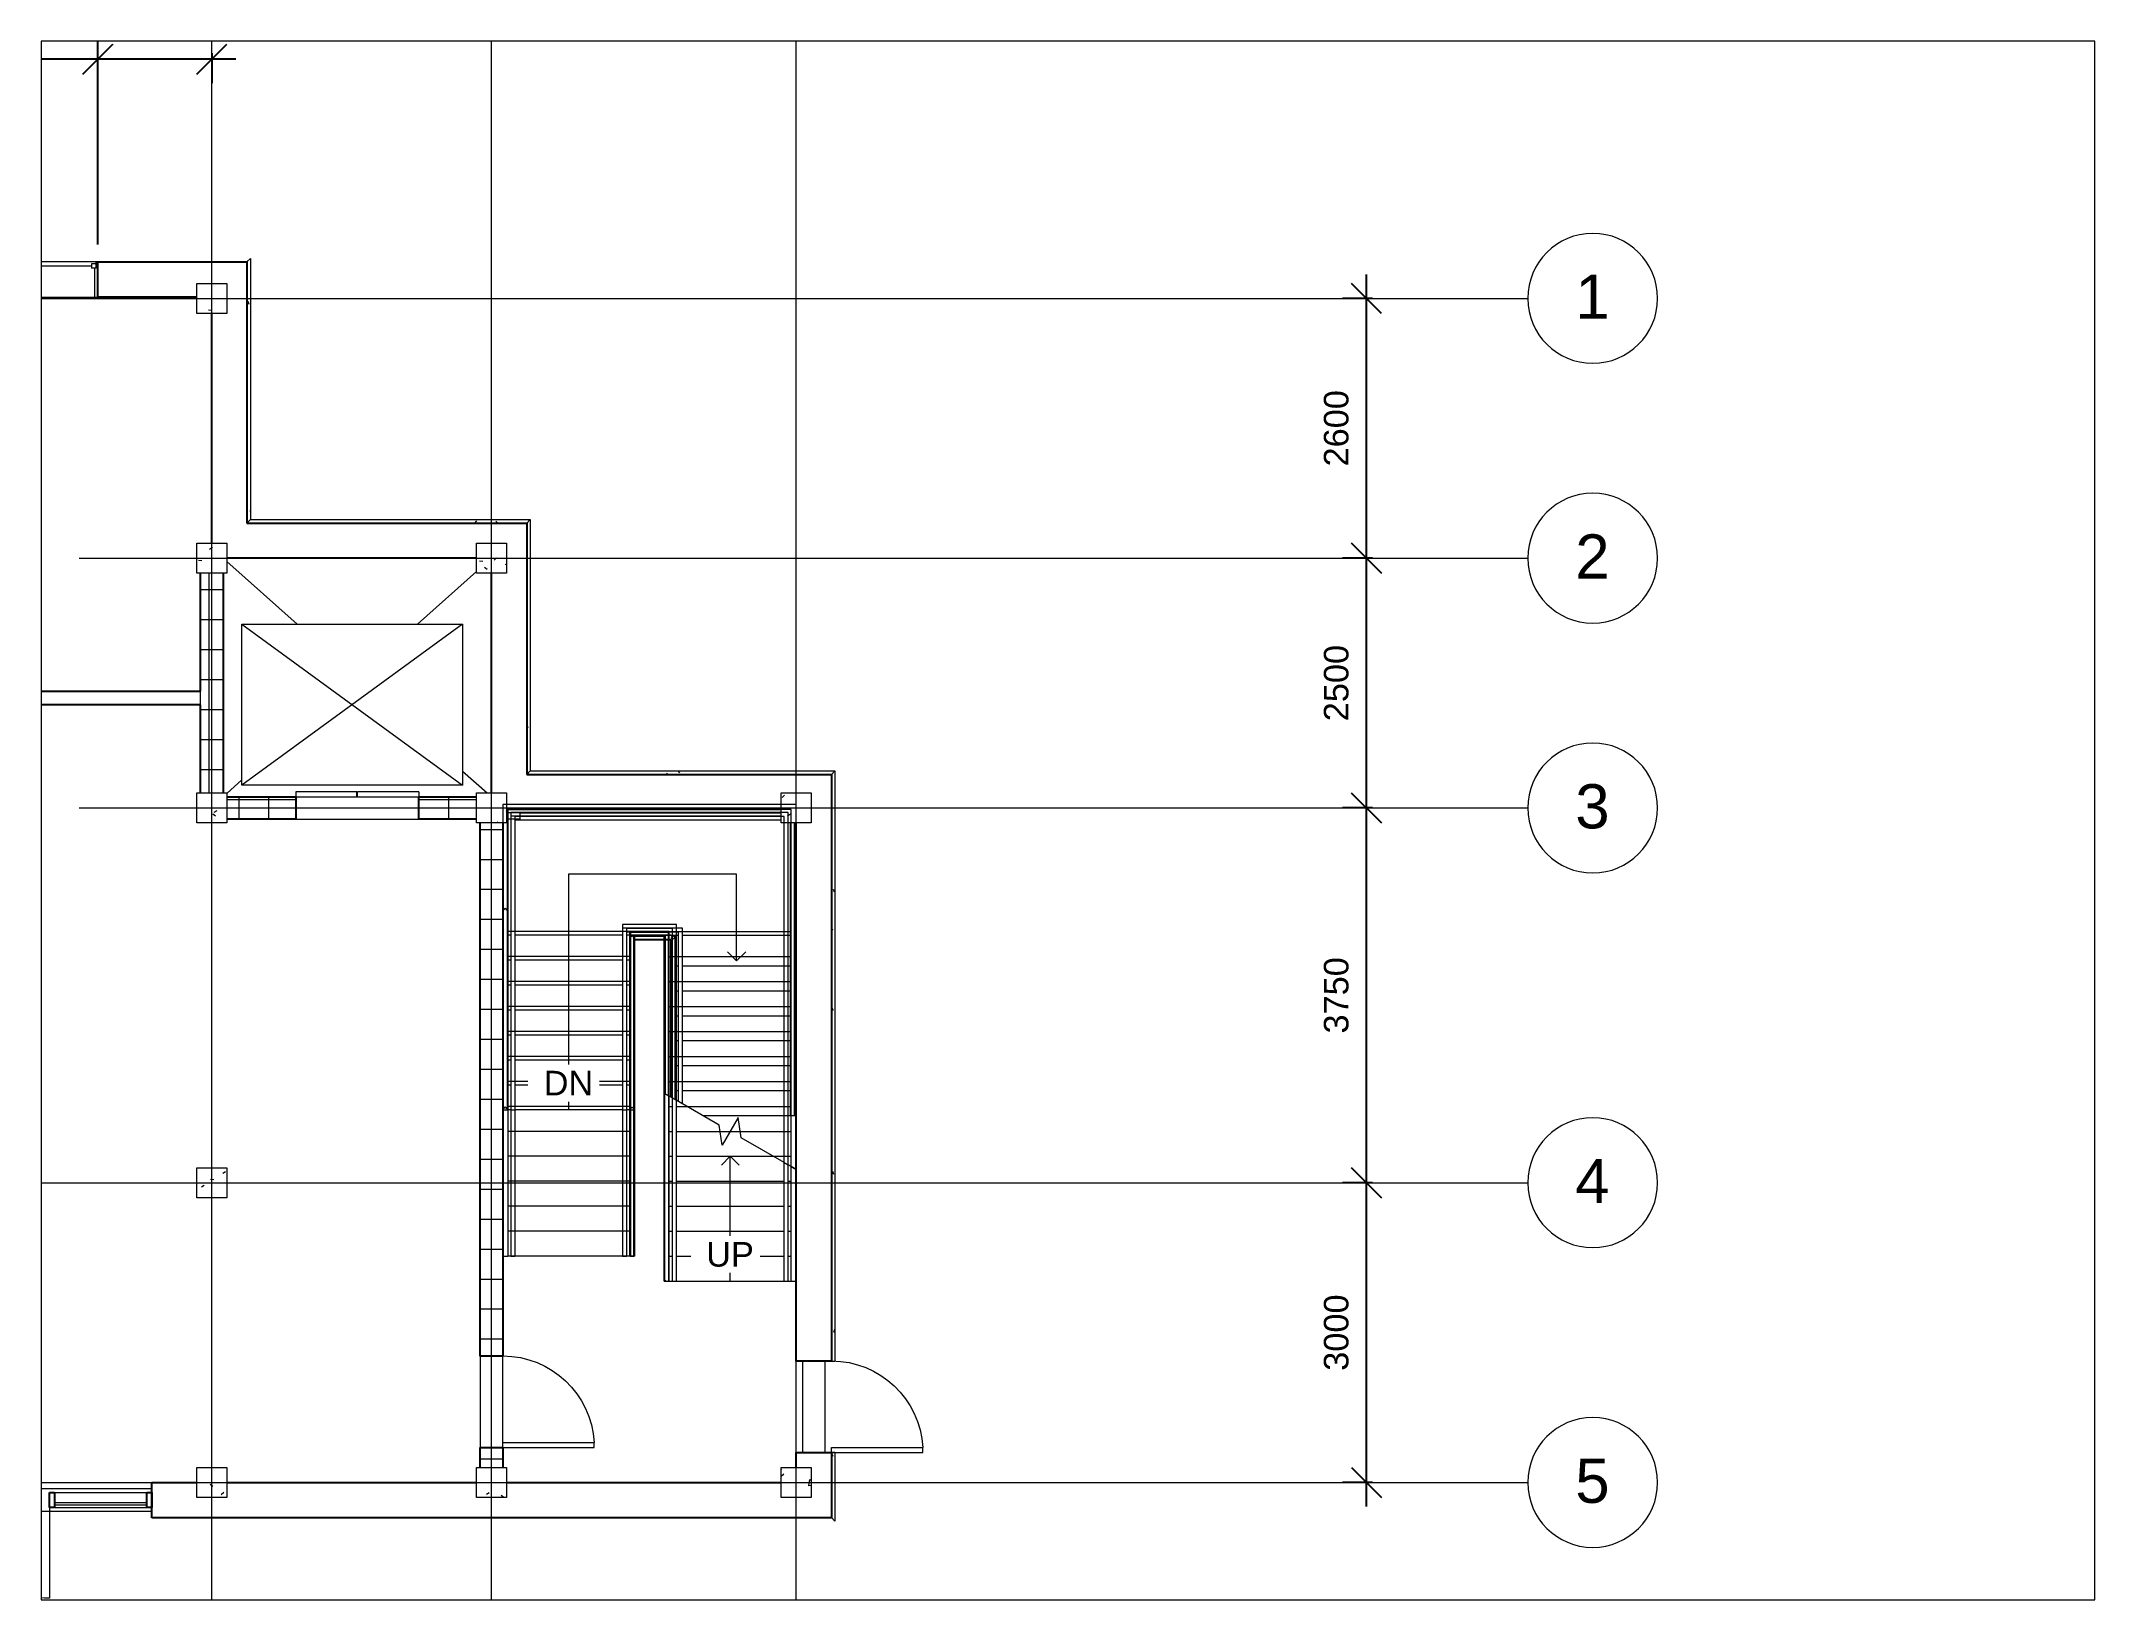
# Paper-space layout 'Layout1' of a CAD drawing. Header units: millimetres. Extents: x 26 to 231, y 20 to 176.
# The model-space entities are those that its viewports show. They can reach past a viewport. Long polylines and large blocks are cut down to what shows.
import ezdxf

# ---------------------------------------------------------------- set-up
doc = ezdxf.new("R2010")
doc.units = ezdxf.units.MM
doc.linetypes.add('Grid Line', pattern=[22.225, 12.7, -3.175, 3.175, -3.175])
doc.linetypes.add('Overhead', pattern=[3.96875, 2.38125, -1.5875])
for name, color, linetype, lineweight in [('A-ANNO-DIMS', 10, 'Continuous', 9), ('A-DOOR', 31, 'Continuous', 9), ('A-FLOR-HRAL', 11, 'Continuous', 9), ('A-FLOR-HRAL-MBND', 50, 'Overhead', 9), ('A-GLAZ', 151, 'Continuous', 9), ('A-GLAZ-CURT', 52, 'Continuous', 9), ('A-GLAZ-CWMG', 51, 'Continuous', 9), ('A-WALL', 113, 'Continuous', 9), ('A-WALL-PATT', 111, 'Continuous', 9), ('I-WALL', 2, 'Continuous', 9), ('Q-SPCQ', 91, 'Continuous', 9), ('S-COLS', 52, 'Continuous', 9), ('S-GRID', 1, 'Continuous', 9), ('S-GRID-IDEN', 1, 'Continuous', 9), ('S-STRS', 31, 'Continuous', 9), ('S-STRS-ANNO', 31, 'Continuous', 9), ('S-STRS-MBND', 31, 'Overhead', 9), ('S-STRS-TEXT', 31, 'Continuous', 9)]:
    doc.layers.add(name, color=color, linetype=linetype, lineweight=lineweight)
doc.styles.add('Arial', font='arial.ttf', dxfattribs={"height": 245.883234})
doc.styles.add('Arial_1', font='arial.ttf', dxfattribs={"height": 442.58982})
doc.dimstyles.new('Diagonal_-_2_5mm_Arial', dxfattribs={"dimscale": 304.8, "dimtxt": 250, "dimasz": 0.984252, "dimexe": 0.787402, "dimexo": 0.492126, "dimgap": 0.574147, "dimtad": 1, "dimdec": 0, "dimzin": 0, "dimdsep": 46, "dimtxsty": 'Arial', "dimblk1": 'OBLIQUE', "dimblk2": 'OBLIQUE', "dimsah": 1, "dimcen": 0.09, "dimdle": 0.787402, "dimazin": 0, "dimtfac": 1, "dimtdec": 4, "dimtix": 1, "dimtmove": 0, "dimatfit": 3, "dimfxl": 1, "dimtvp": 1, "dimtfill": 1, "dimtolj": 1, "dimtzin": 0, "dimarcsym": 2})
pattern_1 = [(0, (-527.51, 0), (502.165, 203.2), [20.714, -355.91, 20.714, -355.91, -2008.66]), (0, (-527.51, 0), (502.165, 203.2), [-753.248, 20.714, -732.534, 20.714, -355.91, -878.789]), (0, (-527.51, 0), (502.165, 203.2), [-1883.12, 20.714, -230.368, 20.714, -606.992]), (109.631, (-339.2, 101.6), (-359.802, 602.307), [30.828, -529.68, -3549.89]), (109.631, (-339.2, 101.6), (-359.802, 602.307), [-560.51, 30.828, -529.68, -2989.382]), (109.631, (-339.2, 101.6), (-359.802, 602.307), [-1121.018, 30.828, -1090.19, -1868.364]), (109.631, (-339.2, 101.6), (-359.802, 602.307), [-2242.037, 30.828, -529.68, -1307.855]), (109.631, (-339.2, 101.6), (-359.802, 602.307), [-2802.546, 30.828, -342.845, -934.182]), (109.631, (-339.2, 101.6), (-359.802, 602.307), [-3176.22, 30.828, -903.354]), (250.369, (-276.43, 508), (-142.3562, -805.5062), [30.828, -529.68, -3549.89]), (250.369, (-276.43, 508), (-142.3562, -805.5062), [-560.51, 30.828, -529.68, -2989.382]), (250.369, (-276.43, 508), (-142.3562, -805.5062), [-1121.018, 30.828, -1090.19, -1868.364]), (250.369, (-276.43, 508), (-142.3562, -805.5062), [-2242.037, 30.828, -529.68, -1307.855]), (250.369, (-276.43, 508), (-142.3562, -805.5062), [-2802.546, 30.828, -342.845, -934.182]), (250.369, (-276.43, 508), (-142.3562, -805.5062), [-3176.22, 30.828, -903.354])]
pattern_2 = [(0, (0, 0), (0, 300), []), (90, (0, 0), (-300, 2e-14), [])]

# ---------------------------------------------------------------- blocks, each defined once
blk = doc.blocks.new('M_Concrete-Square-Column - 300 x 300mm-137764-1st Floor Dimensioned Plan')
at = {"layer": 'S-COLS'}
h = blk.add_hatch(dxfattribs=at)
h.set_pattern_fill('FP_1', color=256, style=0, pattern_type=2)
h.set_pattern_definition([(230, (352.4, 7114.2), (-728.737, 63.756), [76.2, -838.2]), (175, (352.4, 7114.2), (140.97, -764.23), [60.96, -670.56]), (280.451, (291.7, 7119.54), (-587.77, -700.47), [64.76, -712.36]), (226.184, (352.4, 6911), (-1084.32, 168.17), [114.3, -1257.3]), (276.636, (262.1, 6925), (-949.61, -989.71), [97.14, -1068.54]), (171.184, (352.4, 6911), (-949.62, -989.7), [91.44, -1005.84]), (201, (250.8, 6961.8), (-606.46, 409.06), [76.2, -838.2]), (146, (250.8, 6961.8), (-247.21, -736.75), [60.96, -670.56]), (251.451, (200.3, 6995.9), (-853.67, -327.685), [64.76, -712.36]), (217.5, (352.43, 7114.23), (-12.355, -338.22), [33.528, -628.904, 33.528, -647.192, -673.1]), (217.5, (352.43, 7114.23), (-12.355, -338.22), [-1343.152, 33.528, -639.572]), (187.5, (352.43, 7114.23), (-267.279, -400.722), [33.528, -354.584, 33.528, -613.664, -256.54]), (187.5, (352.43, 7114.23), (-267.279, -400.722), [-1035.304, 33.528, -223.012]), (147.5, (579, 7114.23), (-542.363, 22.915), [33.528, -220.472, 33.528, -758.952, -1051.56]), (147.5, (579, 7114.23), (-542.363, 22.915), [-1046.48, 33.53, -1018.03]), (137.5, (680.6, 7114.23), (-592.517, -101.707), [33.528, -296.672, 33.528, -492.76, -746.76]), (137.5, (680.6, 7114.23), (-592.517, -101.707), [-856.49, 33.53, -713.23])])
h.paths.add_polyline_path([(-4, 150), (-150, 150), (-150, -150), (150, -150), (150, 150)], flags=0)
for p, q in [((150, 150), (-150, 150)), ((-150, 150), (-150, -150)), ((150, -150), (150, 150)), ((-150, -150), (150, -150))]:
    blk.add_line(p, q, dxfattribs=at)
blk = doc.blocks.new('M_Concrete-Square-Column - 300 x 300mm-V1-1st Floor Dimensioned Plan')
at = {"layer": 'S-COLS'}
h = blk.add_hatch(dxfattribs=at)
h.set_pattern_fill('FP_2', color=256, style=0, pattern_type=2)
h.set_pattern_definition([(230, (352.4, 364.2), (-728.74, 63.76), [76.2, -838.2]), (175, (352.4, 364.2), (141, -764.2), [60.96, -670.56]), (280.45, (291.7, 369.54), (-587.8, -700.5), [64.76, -712.36]), (226.18, (352.4, 161), (-1084.3, 168.2), [114.3, -1257.3]), (276.64, (262.1, 175), (-949.6, -989.7), [97.14, -1068.54]), (171.18, (352.4, 161), (-949.6, -989.7), [91.44, -1005.84]), (201, (250.8, 211.8), (-606.46, 409.06), [76.2, -838.2]), (146, (250.8, 211.8), (-247.2, -736.75), [60.96, -670.56]), (251.45, (200.3, 245.9), (-853.7, -327.7), [64.76, -712.36]), (217.5, (352.43, 364.23), (-12.35, -338.22), [33.53, -628.904, 33.53, -647.19, -673.1]), (217.5, (352.43, 364.23), (-12.35, -338.22), [-1343.15, 33.53, -639.57]), (187.5, (352.43, 364.23), (-267.28, -400.72), [33.53, -354.58, 33.53, -613.66, -256.54]), (187.5, (352.43, 364.23), (-267.28, -400.72), [-1035.3, 33.53, -223.01]), (147.5, (579, 364.23), (-542.36, 22.915), [33.53, -220.47, 33.53, -758.95, -1051.56]), (147.5, (579, 364.23), (-542.36, 22.915), [-1046.48, 33.53, -1018.03]), (137.5, (680.6, 364.23), (-592.52, -101.7), [33.53, -296.67, 33.53, -492.76, -746.76]), (137.5, (680.6, 364.23), (-592.52, -101.7), [-856.49, 33.53, -713.23])])
h.paths.add_polyline_path([(150, 150), (-150, 150), (-150, -150), (150, -150)], flags=0)
for p, q in [((150, 150), (-150, 150)), ((-150, 150), (-150, -150)), ((150, -150), (150, 150)), ((-150, -150), (150, -150))]:
    blk.add_line(p, q, dxfattribs=at)
blk = doc.blocks.new('M_Concrete-Square-Column - 300 x 300mm-V2-1st Floor Dimensioned Plan')
at = {"layer": 'S-COLS'}
h = blk.add_hatch(dxfattribs=at)
h.set_pattern_fill('FP_3', color=256, style=0, pattern_type=2)
h.set_pattern_definition([(230, (3402.4, 9614.2), (-728.737, 63.756), [76.2, -838.2]), (175, (3402.4, 9614.2), (140.97, -764.23), [60.96, -670.56]), (280.451, (3341.7, 9619.54), (-587.77, -700.467), [64.76, -712.36]), (226.184, (3402.4, 9411), (-1084.32, 168.17), [114.3, -1257.3]), (276.636, (3312.1, 9425), (-949.61, -989.71), [97.14, -1068.54]), (171.184, (3402.4, 9411), (-949.62, -989.7), [91.44, -1005.84]), (201, (3300.8, 9461.8), (-606.458, 409.06), [76.2, -838.2]), (146, (3300.8, 9461.8), (-247.21, -736.753), [60.96, -670.56]), (251.451, (3250.3, 9495.9), (-853.67, -327.685), [64.76, -712.36]), (217.5, (3402.43, 9614.23), (-12.355, -338.22), [33.528, -628.904, 33.528, -647.192, -673.1]), (217.5, (3402.43, 9614.23), (-12.355, -338.22), [-1343.152, 33.528, -639.572]), (187.5, (3402.43, 9614.23), (-267.279, -400.722), [33.528, -354.584, 33.528, -613.664, -256.54]), (187.5, (3402.43, 9614.23), (-267.279, -400.722), [-1035.304, 33.528, -223.012]), (147.5, (3629, 9614.23), (-542.363, 22.915), [33.528, -220.472, 33.528, -758.952, -1051.56]), (147.5, (3629, 9614.23), (-542.363, 22.915), [-1046.48, 33.528, -1018.032]), (137.5, (3730.6, 9614.23), (-592.517, -101.707), [33.528, -296.672, 33.528, -492.76, -746.76]), (137.5, (3730.6, 9614.23), (-592.517, -101.707), [-856.49, 33.53, -713.23])])
h.paths.add_polyline_path([(150, 150), (-150, 150), (-150, -150), (150, -150)], flags=0)
for p, q in [((150, 150), (-150, 150)), ((-150, 150), (-150, -150)), ((150, -150), (150, 150)), ((-150, -150), (150, -150))]:
    blk.add_line(p, q, dxfattribs=at)
blk = doc.blocks.new('M_Concrete-Square-Column - 300 x 300mm-V3-1st Floor Dimensioned Plan')
at = {"layer": 'S-COLS'}
h = blk.add_hatch(dxfattribs=at)
h.set_pattern_fill('FP_4', color=256, style=0, pattern_type=2)
h.set_pattern_definition([(230, (3402.4, 7114.2), (-728.737, 63.756), [76.2, -838.2]), (175, (3402.4, 7114.2), (140.97, -764.23), [60.96, -670.56]), (280.451, (3341.7, 7119.54), (-587.77, -700.467), [64.76, -712.36]), (226.184, (3402.4, 6911), (-1084.32, 168.17), [114.3, -1257.3]), (276.636, (3312.1, 6925), (-949.61, -989.71), [97.14, -1068.54]), (171.184, (3402.4, 6911), (-949.62, -989.7), [91.44, -1005.84]), (201, (3300.8, 6961.8), (-606.46, 409.06), [76.2, -838.2]), (146, (3300.8, 6961.8), (-247.21, -736.75), [60.96, -670.56]), (251.451, (3250.3, 6995.9), (-853.67, -327.685), [64.76, -712.36]), (217.5, (3402.43, 7114.23), (-12.355, -338.22), [33.528, -628.904, 33.528, -647.192, -673.1]), (217.5, (3402.43, 7114.23), (-12.355, -338.22), [-1343.152, 33.528, -639.572]), (187.5, (3402.43, 7114.23), (-267.279, -400.722), [33.528, -354.584, 33.528, -613.664, -256.54]), (187.5, (3402.43, 7114.23), (-267.279, -400.722), [-1035.304, 33.528, -223.012]), (147.5, (3629, 7114.23), (-542.363, 22.915), [33.528, -220.472, 33.528, -758.952, -1051.56]), (147.5, (3629, 7114.23), (-542.363, 22.915), [-1046.48, 33.528, -1018.032]), (137.5, (3730.6, 7114.23), (-592.517, -101.707), [33.528, -296.672, 33.528, -492.76, -746.76]), (137.5, (3730.6, 7114.23), (-592.517, -101.707), [-856.49, 33.53, -713.23])])
h.paths.add_polyline_path([(150, 150), (-150, 150), (-150, -150), (150, -150), (150, -28)], flags=0)
for p, q in [((150, 150), (-150, 150)), ((-150, 150), (-150, -150)), ((150, -150), (150, 150)), ((-150, -150), (150, -150))]:
    blk.add_line(p, q, dxfattribs=at)
blk = doc.blocks.new('M_Concrete-Square-Column - 300 x 300mm-V4-1st Floor Dimensioned Plan')
at = {"layer": 'S-COLS'}
h = blk.add_hatch(dxfattribs=at)
h.set_pattern_fill('FP_5', color=256, style=0, pattern_type=2)
h.set_pattern_definition([(230, (3402.4, 364.2), (-728.74, 63.76), [76.2, -838.2]), (175, (3402.4, 364.2), (140.97, -764.23), [60.96, -670.56]), (280.45, (3341.7, 369.54), (-587.77, -700.47), [64.76, -712.36]), (226.184, (3402.4, 161), (-1084.32, 168.17), [114.3, -1257.3]), (276.636, (3312.1, 175), (-949.6, -989.7), [97.14, -1068.54]), (171.184, (3402.4, 161), (-949.62, -989.7), [91.44, -1005.84]), (201, (3300.8, 211.8), (-606.46, 409.06), [76.2, -838.2]), (146, (3300.8, 211.8), (-247.21, -736.75), [60.96, -670.56]), (251.45, (3250.3, 245.9), (-853.67, -327.69), [64.76, -712.36]), (217.5, (3402.43, 364.23), (-12.355, -338.22), [33.528, -628.904, 33.528, -647.192, -673.1]), (217.5, (3402.43, 364.23), (-12.355, -338.22), [-1343.15, 33.53, -639.57]), (187.5, (3402.43, 364.23), (-267.28, -400.722), [33.528, -354.584, 33.528, -613.664, -256.54]), (187.5, (3402.43, 364.23), (-267.28, -400.722), [-1035.304, 33.53, -223.01]), (147.5, (3629, 364.23), (-542.363, 22.915), [33.528, -220.472, 33.528, -758.952, -1051.56]), (147.5, (3629, 364.23), (-542.363, 22.915), [-1046.48, 33.53, -1018.03]), (137.5, (3730.6, 364.23), (-592.517, -101.707), [33.53, -296.67, 33.53, -492.76, -746.76]), (137.5, (3730.6, 364.23), (-592.517, -101.707), [-856.49, 33.53, -713.23])])
h.paths.add_polyline_path([(150, 150), (-150, 150), (-150, -150), (150, -150)], flags=0)
for p, q in [((150, 150), (-150, 150)), ((-150, 150), (-150, -150)), ((150, -150), (150, 150)), ((-150, -150), (150, -150))]:
    blk.add_line(p, q, dxfattribs=at)
blk = doc.blocks.new('M_Concrete-Square-Column - 300 x 300mm-V5-1st Floor Dimensioned Plan')
at = {"layer": 'S-COLS'}
h = blk.add_hatch(dxfattribs=at)
h.set_pattern_fill('FP_6', color=256, style=0, pattern_type=2)
h.set_pattern_definition([(230, (6202.4, 12214.2), (-728.737, 63.756), [76.2, -838.2]), (175, (6202.4, 12214.2), (140.97, -764.228), [60.96, -670.56]), (280.451, (6141.7, 12219.54), (-587.77, -700.467), [64.76, -712.36]), (226.184, (6202.4, 12011), (-1084.316, 168.17), [114.3, -1257.3]), (276.636, (6112.1, 12025), (-949.61, -989.71), [97.14, -1068.54]), (171.184, (6202.4, 12011), (-949.62, -989.7), [91.44, -1005.84]), (201, (6100.8, 12061.8), (-606.458, 409.06), [76.2, -838.2]), (146, (6100.8, 12061.8), (-247.21, -736.753), [60.96, -670.56]), (251.451, (6050.3, 12095.9), (-853.67, -327.685), [64.76, -712.36]), (217.5, (6202.43, 12214.23), (-12.3547, -338.22), [33.528, -628.904, 33.528, -647.192, -673.1]), (217.5, (6202.43, 12214.23), (-12.3547, -338.22), [-1343.152, 33.528, -639.572]), (187.5, (6202.43, 12214.23), (-267.279, -400.722), [33.528, -354.584, 33.528, -870.204]), (187.5, (6202.43, 12214.23), (-267.279, -400.722), [-421.64, -613.664, 33.528, -223.012]), (147.5, (6429, 12214.23), (-542.3633, 22.9153), [33.528, -220.472, 33.528, -1810.512]), (147.5, (6429, 12214.23), (-542.3633, 22.9153), [-287.528, -758.952, 33.528, -1018.032]), (137.5, (6530.6, 12214.23), (-592.517, -101.707), [33.528, -296.672, 33.528, -492.76, -746.76]), (137.5, (6530.6, 12214.23), (-592.517, -101.707), [-856.488, 33.528, -713.232])])
h.paths.add_polyline_path([(150, 150), (-150, 150), (-150, -150), (150, -150)], flags=0)
for p, q in [((150, 150), (-150, 150)), ((-150, 150), (-150, -150)), ((150, -150), (150, 150)), ((-150, -150), (150, -150))]:
    blk.add_line(p, q, dxfattribs=at)
blk = doc.blocks.new('M_Concrete-Square-Column - 300 x 300mm-V6-1st Floor Dimensioned Plan')
at = {"layer": 'S-COLS'}
h = blk.add_hatch(dxfattribs=at)
h.set_pattern_fill('FP_7', color=256, style=0, pattern_type=2)
h.set_pattern_definition([(230, (6202.4, 9614.2), (-728.737, 63.756), [76.2, -838.2]), (175, (6202.4, 9614.2), (140.97, -764.23), [60.96, -670.56]), (280.451, (6141.7, 9619.54), (-587.77, -700.467), [64.76, -712.36]), (226.184, (6202.4, 9411), (-1084.316, 168.17), [114.3, -1257.3]), (276.636, (6112.1, 9425), (-949.61, -989.71), [97.14, -1068.54]), (171.184, (6202.4, 9411), (-949.62, -989.7), [91.44, -1005.84]), (201, (6100.8, 9461.8), (-606.458, 409.06), [76.2, -838.2]), (146, (6100.8, 9461.8), (-247.21, -736.753), [60.96, -670.56]), (251.451, (6050.3, 9495.9), (-853.67, -327.685), [64.76, -712.36]), (217.5, (6202.43, 9614.23), (-12.3547, -338.22), [33.528, -628.904, 33.528, -647.192, -673.1]), (217.5, (6202.43, 9614.23), (-12.3547, -338.22), [-1343.152, 33.528, -639.572]), (187.5, (6202.43, 9614.23), (-267.279, -400.722), [33.528, -354.584, 33.528, -613.664, -256.54]), (187.5, (6202.43, 9614.23), (-267.279, -400.722), [-1035.304, 33.528, -223.012]), (147.5, (6429, 9614.23), (-542.3633, 22.9153), [33.528, -220.472, 33.528, -758.952, -1051.56]), (147.5, (6429, 9614.23), (-542.3633, 22.9153), [-1046.48, 33.528, -1018.032]), (137.5, (6530.6, 9614.23), (-592.517, -101.707), [33.528, -296.672, 33.528, -492.76, -746.76]), (137.5, (6530.6, 9614.23), (-592.517, -101.707), [-856.488, 33.528, -713.232])])
h.paths.add_polyline_path([(150, 150), (-150, 150), (-150, -150), (150, -150)], flags=0)
for p, q in [((150, 150), (-150, 150)), ((-150, 150), (-150, -150)), ((150, -150), (150, 150)), ((-150, -150), (150, -150))]:
    blk.add_line(p, q, dxfattribs=at)
blk = doc.blocks.new('M_Concrete-Square-Column - 300 x 300mm-V7-1st Floor Dimensioned Plan')
at = {"layer": 'S-COLS'}
h = blk.add_hatch(dxfattribs=at)
h.set_pattern_fill('FP_8', color=256, style=0, pattern_type=2)
h.set_pattern_definition([(230, (6202.4, 7114.2), (-728.737, 63.756), [76.2, -838.2]), (175, (6202.4, 7114.2), (140.97, -764.23), [60.96, -670.56]), (280.451, (6141.7, 7119.54), (-587.77, -700.467), [64.76, -712.36]), (226.184, (6202.4, 6911), (-1084.32, 168.17), [114.3, -1257.3]), (276.636, (6112.1, 6925), (-949.61, -989.71), [97.14, -1068.54]), (171.184, (6202.4, 6911), (-949.62, -989.7), [91.44, -1005.84]), (201, (6100.8, 6961.8), (-606.458, 409.06), [76.2, -838.2]), (146, (6100.8, 6961.8), (-247.21, -736.75), [60.96, -670.56]), (251.451, (6050.3, 6995.9), (-853.67, -327.685), [64.76, -712.36]), (217.5, (6202.43, 7114.23), (-12.355, -338.22), [33.528, -628.904, 33.528, -647.192, -673.1]), (217.5, (6202.43, 7114.23), (-12.355, -338.22), [-1343.152, 33.528, -639.572]), (187.5, (6202.43, 7114.23), (-267.279, -400.722), [33.528, -354.584, 33.528, -613.664, -256.54]), (187.5, (6202.43, 7114.23), (-267.279, -400.722), [-1035.304, 33.528, -223.012]), (147.5, (6429, 7114.23), (-542.363, 22.915), [33.528, -220.472, 33.528, -758.952, -1051.56]), (147.5, (6429, 7114.23), (-542.363, 22.915), [-1046.48, 33.528, -1018.032]), (137.5, (6530.6, 7114.23), (-592.517, -101.707), [33.528, -296.672, 33.528, -492.76, -746.76]), (137.5, (6530.6, 7114.23), (-592.517, -101.707), [-856.49, 33.53, -713.23])])
h.paths.add_polyline_path([(150, 150), (-150, 150), (-150, -150), (150, -150)], flags=0)
for p, q in [((150, 150), (-150, 150)), ((-150, 150), (-150, -150)), ((150, -150), (150, 150)), ((-150, -150), (150, -150))]:
    blk.add_line(p, q, dxfattribs=at)
blk = doc.blocks.new('M_Concrete-Square-Column - 300 x 300mm-V8-1st Floor Dimensioned Plan')
at = {"layer": 'S-COLS'}
h = blk.add_hatch(dxfattribs=at)
h.set_pattern_fill('FP_9', color=256, style=0, pattern_type=2)
h.set_pattern_definition([(230, (6202.4, 3364.2), (-728.737, 63.756), [76.2, -838.2]), (175, (6202.4, 3364.2), (140.97, -764.23), [60.96, -670.56]), (280.451, (6141.7, 3369.54), (-587.77, -700.47), [64.76, -712.36]), (226.184, (6202.4, 3161), (-1084.32, 168.17), [114.3, -1257.3]), (276.636, (6112.1, 3175), (-949.61, -989.71), [97.14, -1068.54]), (171.184, (6202.4, 3161), (-949.62, -989.7), [91.44, -1005.84]), (201, (6100.8, 3211.8), (-606.46, 409.06), [76.2, -838.2]), (146, (6100.8, 3211.8), (-247.21, -736.75), [60.96, -670.56]), (251.451, (6050.3, 3245.9), (-853.67, -327.685), [64.76, -712.36]), (217.5, (6202.43, 3364.22), (-12.355, -338.22), [33.528, -628.904, 33.528, -647.192, -673.1]), (217.5, (6202.43, 3364.22), (-12.355, -338.22), [-1343.152, 33.528, -639.572]), (187.5, (6202.43, 3364.22), (-267.279, -400.722), [33.528, -354.584, 33.528, -613.664, -256.54]), (187.5, (6202.43, 3364.22), (-267.279, -400.722), [-1035.304, 33.528, -223.012]), (147.5, (6429, 3364.22), (-542.363, 22.915), [33.528, -220.472, 33.528, -758.952, -1051.56]), (147.5, (6429, 3364.22), (-542.363, 22.915), [-1046.48, 33.528, -1018.032]), (137.5, (6530.6, 3364.22), (-592.517, -101.707), [33.528, -296.672, 33.528, -492.76, -746.76]), (137.5, (6530.6, 3364.22), (-592.517, -101.707), [-856.49, 33.53, -713.23])])
h.paths.add_polyline_path([(150, 150), (-150, 150), (-150, -150), (150, -150)], flags=0)
for p, q in [((150, 150), (-150, 150)), ((-150, 150), (-150, -150)), ((150, -150), (150, 150)), ((-150, -150), (150, -150))]:
    blk.add_line(p, q, dxfattribs=at)
blk = doc.blocks.new('M_Concrete-Square-Column - 300 x 300mm-V9-1st Floor Dimensioned Plan')
at = {"layer": 'S-COLS'}
h = blk.add_hatch(dxfattribs=at)
h.set_pattern_fill('FP_10', color=256, style=0, pattern_type=2)
h.set_pattern_definition([(230, (6202.4, 364.2), (-728.737, 63.756), [76.2, -838.2]), (175, (6202.4, 364.2), (140.97, -764.23), [60.96, -670.56]), (280.451, (6141.7, 369.54), (-587.77, -700.47), [64.76, -712.36]), (226.184, (6202.4, 161), (-1084.32, 168.17), [114.3, -1257.3]), (276.636, (6112.1, 175), (-949.61, -989.71), [97.14, -1068.54]), (171.184, (6202.4, 161), (-949.62, -989.7), [91.44, -1005.84]), (201, (6100.8, 211.8), (-606.46, 409.06), [76.2, -838.2]), (146, (6100.8, 211.8), (-247.21, -736.75), [60.96, -670.56]), (251.451, (6050.3, 245.9), (-853.67, -327.685), [64.76, -712.36]), (217.5, (6202.43, 364.23), (-12.355, -338.22), [33.528, -628.904, 33.528, -647.192, -673.1]), (217.5, (6202.43, 364.23), (-12.355, -338.22), [-1343.15, 33.53, -639.57]), (187.5, (6202.43, 364.23), (-267.279, -400.722), [33.528, -354.584, 33.528, -613.664, -256.54]), (187.5, (6202.43, 364.23), (-267.279, -400.722), [-1035.304, 33.53, -223.01]), (147.5, (6429, 364.23), (-542.363, 22.915), [33.528, -220.472, 33.528, -758.952, -1051.56]), (147.5, (6429, 364.23), (-542.363, 22.915), [-1046.48, 33.53, -1018.03]), (137.5, (6530.6, 364.23), (-592.517, -101.707), [33.528, -296.672, 33.528, -492.76, -746.76]), (137.5, (6530.6, 364.23), (-592.517, -101.707), [-856.49, 33.53, -713.23])])
h.paths.add_polyline_path([(150, 150), (-150, 150), (-150, -150), (150, -150)], flags=0)
for p, q in [((150, 150), (-150, 150)), ((-150, 150), (-150, -150)), ((150, -150), (150, 150)), ((-150, -150), (150, -150))]:
    blk.add_line(p, q, dxfattribs=at)
blk = doc.blocks.new('Basic Wall _ Exterior - Brick and CMU on MTL_ Stud - ___-142494-1st Floor Dimensioned Plan')
at = {"layer": 'A-WALL-PATT'}
h = blk.add_hatch(dxfattribs=at)
h.set_pattern_fill('FP_31', color=256, style=0, pattern_type=2)
h.set_pattern_definition(pattern_1)
h.paths.add_polyline_path([(-35, 1579), (0, 1579), (0, 7450), (-35, 7485), (-35, 2530)], flags=0)
h = blk.add_hatch(dxfattribs=at)
h.set_pattern_fill('FP_31', color=256, style=0, pattern_type=2)
h.set_pattern_definition(pattern_1)
h.paths.add_polyline_path([(-35, -23), (0, 12), (0, 664), (-35, 664), (-35, 12)], flags=0)
at = {"layer": 'A-WALL'}
for p, q in [((-35, 7485), (0, 7450)), ((-35, 7485), (-35, 1579)), ((0, 1579), (-35, 1579)), ((-35, 664), (0, 664)), ((-35, 664), (-35, -23)), ((0, 12), (-35, -23))]:
    blk.add_line(p, q, dxfattribs=at)
blk = doc.blocks.new('Basic Wall _ Exterior - Brick and CMU on MTL_ Stud - ___-142500-1st Floor Dimensioned Plan')
at = {"layer": 'A-WALL-PATT'}
h = blk.add_hatch(dxfattribs=at)
h.set_pattern_fill('FP_32', color=256, style=0, pattern_type=2)
h.set_pattern_definition([(0, (0, 5134.1), (812.8, 125.541), [33.528, -576.072, 33.528, -576.072, -3251.2]), (0, (0, 5134.1), (812.8, 125.541), [-1219.2, 33.528, -1185.672, 33.528, -576.072, -1422.4]), (0, (0, 5134.1), (812.8, 125.541), [-3048, 33.528, -372.872, 33.528, -982.472]), (133.061, (304.8, 5196.87), (-582.379, 372.113), [24.553, -421.863, -2827.3]), (133.061, (304.8, 5196.87), (-582.379, 372.113), [-446.416, 24.553, -421.863, -2380.886]), (133.061, (304.8, 5196.87), (-582.379, 372.113), [-892.83, 24.553, -868.28, -1488.053]), (133.061, (304.8, 5196.87), (-582.379, 372.113), [-1785.664, 24.553, -421.863, -1041.637]), (133.061, (304.8, 5196.87), (-582.379, 372.113), [-2232.08, 24.553, -273.06, -744.027]), (133.061, (304.8, 5196.87), (-582.379, 372.113), [-2529.69, 24.553, -719.474]), (226.939, (406.4, 5447.95), (-230.427, -497.657), [24.553, -421.863, -2827.3]), (226.939, (406.4, 5447.95), (-230.427, -497.657), [-446.416, 24.553, -421.863, -2380.886]), (226.939, (406.4, 5447.95), (-230.427, -497.657), [-892.83, 24.553, -868.28, -1488.053]), (226.939, (406.4, 5447.95), (-230.427, -497.657), [-1785.664, 24.553, -421.863, -1041.637]), (226.939, (406.4, 5447.95), (-230.427, -497.657), [-2232.08, 24.553, -273.06, -744.027]), (226.939, (406.4, 5447.95), (-230.427, -497.657), [-2529.69, 24.553, -719.474])])
h.paths.add_polyline_path([(3050, 7450.45), (3015.075, 7485.375), (-34.925, 7485.375), (0, 7450.45), (3015.075, 7450.45)], flags=0)
at = {"layer": 'A-WALL'}
for p, q in [((0, 7450.45), (-34.925, 7485.375)), ((3015.075, 7485.375), (-34.925, 7485.375)), ((3015.075, 7485.375), (3050, 7450.45))]:
    blk.add_line(p, q, dxfattribs=at)
blk = doc.blocks.new('Basic Wall _ Exterior - Brick and CMU on MTL_ Stud - ___-142506-1st Floor Dimensioned Plan')
at = {"layer": 'A-WALL-PATT'}
h = blk.add_hatch(dxfattribs=at)
h.set_pattern_fill('FP_33', color=256, style=0, pattern_type=2)
h.set_pattern_definition([(0, (1358.3, 0), (502.165, 203.2), [20.714, -355.91, 20.714, -355.91, -2008.661]), (0, (1358.3, 0), (502.165, 203.2), [-753.248, 20.714, -732.534, 20.714, -355.91, -878.789]), (0, (1358.3, 0), (502.165, 203.2), [-1883.12, 20.714, -230.368, 20.714, -606.992]), (109.631, (1546.6, 101.6), (-359.802, 602.307), [30.828, -529.68, -3549.89]), (109.631, (1546.6, 101.6), (-359.802, 602.307), [-560.509, 30.828, -529.681, -2989.382]), (109.631, (1546.6, 101.6), (-359.802, 602.307), [-1121.018, 30.828, -1090.19, -1868.364]), (109.631, (1546.6, 101.6), (-359.802, 602.307), [-2242.037, 30.828, -529.681, -1307.855]), (109.631, (1546.6, 101.6), (-359.802, 602.307), [-2802.546, 30.828, -342.845, -934.182]), (109.631, (1546.6, 101.6), (-359.802, 602.307), [-3176.22, 30.828, -903.354]), (250.369, (1609.38, 508), (-142.3562, -805.5062), [30.828, -529.68, -3549.89]), (250.369, (1609.38, 508), (-142.3562, -805.5062), [-560.51, 30.828, -529.68, -2989.382]), (250.369, (1609.38, 508), (-142.3562, -805.5062), [-1121.018, 30.828, -1090.19, -1868.364]), (250.369, (1609.38, 508), (-142.3562, -805.5062), [-2242.037, 30.828, -529.68, -1307.855]), (250.369, (1609.38, 508), (-142.3562, -805.5062), [-2802.546, 30.828, -342.845, -934.182]), (250.369, (1609.38, 508), (-142.3562, -805.5062), [-3176.22, 30.828, -903.354])])
h.paths.add_polyline_path([(3050, 7450.45), (3050, 9965.05), (3015.075, 9999.975), (3015.075, 7485.375)], flags=0)
at = {"layer": 'A-WALL'}
for p, q in [((3015.075, 9999.975), (3050, 9965.05)), ((3015.075, 9999.975), (3015.075, 7485.375)), ((3050, 7450.45), (3015.075, 7485.375))]:
    blk.add_line(p, q, dxfattribs=at)
blk = doc.blocks.new('Basic Wall _ Exterior - Brick and CMU on MTL_ Stud - ___-142512-1st Floor Dimensioned Plan')
at = {"layer": 'A-WALL-PATT'}
h = blk.add_hatch(dxfattribs=at)
h.set_pattern_fill('FP_34', color=256, style=0, pattern_type=2)
h.set_pattern_definition([(0, (0, 6688.87), (812.8, 125.541), [33.528, -576.072, 33.528, -576.072, -3251.2]), (0, (0, 6688.87), (812.8, 125.541), [-1219.2, 33.528, -1185.672, 33.528, -576.072, -1422.4]), (0, (0, 6688.87), (812.8, 125.541), [-3048, 33.528, -372.872, 33.528, -982.472]), (133.061, (304.8, 6751.64), (-582.3793, 372.113), [24.553, -421.863, -2827.302]), (133.061, (304.8, 6751.64), (-582.3793, 372.113), [-446.416, 24.553, -421.863, -2380.886]), (133.061, (304.8, 6751.64), (-582.3793, 372.113), [-892.832, 24.553, -868.28, -1488.053]), (133.061, (304.8, 6751.64), (-582.3793, 372.113), [-1785.664, 24.553, -421.863, -1041.637]), (133.061, (304.8, 6751.64), (-582.3793, 372.113), [-2232.08, 24.553, -273.058, -744.027]), (133.061, (304.8, 6751.64), (-582.3793, 372.113), [-2529.69, 24.553, -719.474]), (226.939, (406.4, 7002.72), (-230.4273, -497.657), [24.553, -421.863, -2827.302]), (226.939, (406.4, 7002.72), (-230.4273, -497.657), [-446.416, 24.553, -421.863, -2380.886]), (226.939, (406.4, 7002.72), (-230.4273, -497.657), [-892.832, 24.553, -868.28, -1488.053]), (226.939, (406.4, 7002.72), (-230.4273, -497.657), [-1785.664, 24.553, -421.863, -1041.637]), (226.939, (406.4, 7002.72), (-230.4273, -497.657), [-2232.08, 24.553, -273.058, -744.027]), (226.939, (406.4, 7002.72), (-230.4273, -497.657), [-2529.69, 24.553, -719.474])])
h.paths.add_polyline_path([(3460, 9965), (5850, 9965), (5815, 10000), (3015, 10000), (3050, 9965), (3402, 9965)], flags=0)
at = {"layer": 'A-WALL'}
for p, q in [((3050, 9965), (3015, 10000)), ((5815, 10000), (3015, 10000)), ((5815, 10000), (5850, 9965))]:
    blk.add_line(p, q, dxfattribs=at)
blk = doc.blocks.new('Basic Wall _ Exterior - Brick and CMU on MTL_ Stud - ___-142518-1st Floor Dimensioned Plan')
at = {"layer": 'A-WALL-PATT'}
h = blk.add_hatch(dxfattribs=at)
h.set_pattern_fill('FP_35', color=256, style=0, pattern_type=2)
h.set_pattern_definition([(0, (3089.52, 0), (502.165, 203.2), [20.714, -355.91, 20.714, -355.91, -2008.661]), (0, (3089.52, 0), (502.165, 203.2), [-753.248, 20.714, -732.534, 20.714, -355.91, -878.789]), (0, (3089.52, 0), (502.165, 203.2), [-1883.12, 20.714, -230.368, 20.714, -606.992]), (109.631, (3277.84, 101.6), (-359.802, 602.3071), [30.828, -529.68, -3549.89]), (109.631, (3277.84, 101.6), (-359.802, 602.3071), [-560.509, 30.828, -529.681, -2989.382]), (109.631, (3277.84, 101.6), (-359.802, 602.3071), [-1121.018, 30.828, -1090.19, -1868.364]), (109.631, (3277.84, 101.6), (-359.802, 602.3071), [-2242.037, 30.828, -529.681, -1307.855]), (109.631, (3277.84, 101.6), (-359.802, 602.3071), [-2802.546, 30.828, -342.845, -934.182]), (109.631, (3277.84, 101.6), (-359.802, 602.3071), [-3176.22, 30.828, -903.354]), (250.369, (3340.61, 508), (-142.3562, -805.5062), [30.828, -529.68, -3549.89]), (250.369, (3340.61, 508), (-142.3562, -805.5062), [-560.509, 30.828, -529.681, -2989.382]), (250.369, (3340.61, 508), (-142.3562, -805.5062), [-1121.018, 30.828, -1090.19, -1868.364]), (250.369, (3340.61, 508), (-142.3562, -805.5062), [-2242.037, 30.828, -529.681, -1307.855]), (250.369, (3340.61, 508), (-142.3562, -805.5062), [-2802.546, 30.828, -342.845, -934.182]), (250.369, (3340.61, 508), (-142.3562, -805.5062), [-3176.22, 30.828, -903.354])])
h.paths.add_polyline_path([(5850, 9965.05), (5850, 12579.35), (5815.075, 12614.275), (5815.075, 9999.975)], flags=0)
at = {"layer": 'A-WALL'}
for p, q in [((5815.075, 12614.275), (5850, 12579.35)), ((5815.075, 12614.275), (5815.075, 9999.975)), ((5850, 9965.05), (5815.075, 9999.975))]:
    blk.add_line(p, q, dxfattribs=at)
blk = doc.blocks.new('M_Single-Flush - 0915 x 2134mm-145151-1st Floor Dimensioned Plan')
at = {"layer": 'A-DOOR', "lineweight": 18}
for p, q in [((406, -176), (406, -1091)), ((458, -176), (406, -176)), ((458, -176), (458, -1091)), ((458, -1091), (406, -1091))]:
    blk.add_line(p, q, dxfattribs=at)
at = {"layer": 'A-DOOR'}
blk.add_arc((458, -176), 917, 180, 266.8107, dxfattribs=at)
blk = doc.blocks.new('M_Single-Flush - 0915 x 2134mm-145189-1st Floor Dimensioned Plan')
at = {"layer": 'A-DOOR', "lineweight": 18}
for p, q in [((406, -112), (406, -1028)), ((458, -112), (406, -112)), ((458, -112), (458, -1028)), ((458, -1028), (406, -1028))]:
    blk.add_line(p, q, dxfattribs=at)
at = {"layer": 'A-DOOR'}
blk.add_arc((458, -112), 917, 180, 266.8107, dxfattribs=at)
blk = doc.blocks.new('System Panel - Glazed-150843-1st Floor Dimensioned Plan')
at = {"layer": 'A-GLAZ-CURT', "lineweight": 18}
for p, q in [((462.5, -24.5), (-462.5, -24.5)), ((-462.5, -24.5), (-462.5, -49.5)), ((-462.5, -49.5), (462.5, -49.5)), ((462.5, -49.5), (462.5, -24.5))]:
    blk.add_line(p, q, dxfattribs=at)
blk = doc.blocks.new('M_Curtain Wall-Store Front-Dbl - Store Front Double Door-151692-1st Floor Dimensioned Plan')
at = {"layer": 'A-DOOR', "lineweight": 18}
for p, q in [((-975, -10.55), (-975, -982.375)), ((975, -10.55), (975, -988.725))]:
    blk.add_line(p, q, dxfattribs=at)
at = {"layer": 'A-DOOR'}
for centre, radius, start, end in [((-975, -10.55), 971.825, 270, 0), ((975, -10.55), 978.175, 180, 270)]:
    blk.add_arc(centre, radius, start, end, dxfattribs=at)
blk = doc.blocks.new('Rectangular Mullion - 50 x 150mm-150753-1st Floor Dimensioned Plan')
at = {"layer": 'A-GLAZ-CWMG'}
for p, q in [((7777.425, 263.0125), (6852.425, 263.0125)), ((7777.425, 113.0125), (6852.425, 113.0125))]:
    blk.add_line(p, q, dxfattribs=at)
blk = doc.blocks.new('Rectangular Mullion - 50 x 150mm-150850-1st Floor Dimensioned Plan')
at = {"layer": 'A-GLAZ-CWMG', "lineweight": 25}
for p, q in [((0, 75), (-50, 75)), ((-50, 75), (-50, -75)), ((0, -75), (0, 75)), ((-50, -75), (0, -75))]:
    blk.add_line(p, q, dxfattribs=at)
blk = doc.blocks.new('Rectangular Mullion - 50 x 150mm-150841-1st Floor Dimensioned Plan')
at = {"layer": 'A-GLAZ-CWMG', "lineweight": 25}
for p, q in [((-25, 75), (25, 75)), ((-25, -75), (-25, 75)), ((25, 75), (25, -75)), ((25, -75), (-25, -75))]:
    blk.add_line(p, q, dxfattribs=at)
blk = doc.blocks.new('M_Elevator-Electric - 1150kg-191145-1st Floor Dimensioned Plan')
at = {"layer": 'Q-SPCQ'}
for p, q in [((1112, 765), (-1097, -848)), ((-1097, 765), (1112, -848)), ((-1097, 765), (-1097, -848)), ((1112, 765), (-1097, 765)), ((1112, 765), (-1097, 765)), ((-1097, 765), (-1097, -848)), ((1112, -848), (1112, 765)), ((1112, -848), (1112, 765)), ((-1097, -848), (1112, -848)), ((-1097, -848), (1112, -848))]:
    blk.add_line(p, q, dxfattribs=at)
blk = doc.blocks.new('M_Elevator-Door-Center - 1220 x 2100mm-191982-1st Floor Dimensioned Plan')
at = {"layer": 'Q-SPCQ'}
for p, q in [((-715, 163), (-102, 163)), ((-715, 163), (-715, 112)), ((-102, 112), (-715, 112)), ((-102, 112), (-102, 163)), ((-96, 163), (517, 163)), ((-96, 112), (-96, 163)), ((517, 112), (-96, 112)), ((517, 163), (517, 112))]:
    blk.add_line(p, q, dxfattribs=at)
blk = doc.blocks.new('Railing - 30mm-212910-1st Floor Dimensioned Plan')
at = {"layer": 'A-FLOR-HRAL'}
blk.add_arc((0, 0), 15, 360, 180, dxfattribs=at)
blk = doc.blocks.new('Railing - Railing-210359-1st Floor Dimensioned Plan')
at = {"layer": 'A-FLOR-HRAL'}
for p, q in [((1592, 4213), (1552, 4190)), ((1552, 2378), (1552, 4190)), ((1592, 2378), (1592, 4213)), ((1667, 4256), (1627, 4233)), ((1627, 2378), (1627, 4233)), ((1667, 2378), (1667, 4256)), ((1592, 2378), (1552, 2378)), ((1639, 2378), (1627, 2378)), ((1667, 2378), (1656, 2378))]:
    blk.add_line(p, q, dxfattribs=at)
at = {"layer": 'A-FLOR-HRAL-MBND'}
for p, q in [((1552, 5948), (2090, 5948)), ((1552, 5878), (1552, 5948)), ((1552, 4190), (1552, 5878)), ((1592, 5908), (2050, 5908)), ((1592, 4213), (1592, 5908)), ((1627, 5873), (2015, 5873)), ((1627, 4233), (1627, 5873)), ((1632, 5868), (2010, 5868)), ((1632, 4236), (1632, 5868)), ((1632, 5868), (2010, 5868)), ((1632, 4236), (1632, 5868)), ((1632, 5868), (2010, 5868)), ((1632, 4236), (1632, 5868)), ((1632, 5868), (2010, 5868)), ((1632, 4236), (1632, 5868)), ((1632, 5868), (2010, 5868)), ((1632, 4236), (1632, 5868)), ((1632, 5868), (2010, 5868)), ((1632, 4236), (1632, 5868)), ((1662, 5838), (1980, 5838)), ((1662, 4253), (1662, 5838)), ((1662, 5838), (1980, 5838)), ((1662, 4253), (1662, 5838)), ((1662, 5838), (1980, 5838)), ((1662, 4253), (1662, 5838)), ((1662, 5838), (1980, 5838)), ((1662, 4253), (1662, 5838)), ((1662, 5838), (1980, 5838)), ((1662, 4253), (1662, 5838)), ((1662, 5838), (1980, 5838)), ((1662, 4253), (1662, 5838)), ((1667, 5833), (1975, 5833)), ((1667, 4256), (1667, 5833)), ((1975, 5833), (1975, 2628)), ((1980, 5838), (1980, 2628)), ((1980, 5838), (1980, 2628)), ((1980, 5838), (1980, 2628)), ((1980, 5838), (1980, 2628)), ((1980, 5838), (1980, 2628)), ((1980, 5838), (1980, 2628)), ((2010, 5868), (2010, 2628)), ((2010, 5868), (2010, 2628)), ((2010, 5868), (2010, 2628)), ((2010, 5868), (2010, 2628)), ((2010, 5868), (2010, 2628)), ((2010, 5868), (2010, 2628)), ((2015, 5873), (2015, 2628)), ((2050, 5908), (2050, 2628)), ((2090, 5948), (2090, 2628)), ((2015, 2628), (1975, 2628)), ((2010, 2628), (1980, 2628)), ((2010, 2628), (1980, 2628)), ((2010, 2628), (1980, 2628)), ((2010, 2628), (1980, 2628)), ((2010, 2628), (1980, 2628)), ((2010, 2628), (1980, 2628)), ((2090, 2628), (2050, 2628))]:
    blk.add_line(p, q, dxfattribs=at)
at = {"rotation": 180}
blk.add_blockref('Railing - 30mm-212910-1st Floor Dimensioned Plan', (1647, 2390), dxfattribs=at)
blk = doc.blocks.new('Railing - Railing-210363-1st Floor Dimensioned Plan')
at = {"layer": 'A-FLOR-HRAL'}
for p, q in [((472, 3566), (432, 3543)), ((432, 2378), (432, 3543)), ((472, 2378), (472, 3566)), ((472, 2378), (432, 2378))]:
    blk.add_line(p, q, dxfattribs=at)
at = {"layer": 'A-FLOR-HRAL-MBND'}
for p, q in [((432, 7068), (3210, 7068)), ((432, 5878), (432, 7068)), ((472, 7028), (3170, 7028)), ((472, 5878), (472, 7028)), ((3170, 7028), (3170, 6128)), ((3210, 7068), (3210, 6128)), ((3170, 6128), (3170, 2628)), ((3210, 6128), (3210, 2628)), ((432, 3543), (432, 5878)), ((472, 3566), (472, 5878)), ((3210, 2628), (3170, 2628))]:
    blk.add_line(p, q, dxfattribs=at)
blk = doc.blocks.new('Railing - 30mm-213818-1st Floor Dimensioned Plan')
at = {"layer": 'A-FLOR-HRAL'}
for start, end in [(360, 180), (233.848, 306.152)]:
    blk.add_arc((0, 0), 15, start, end, dxfattribs=at)
blk = doc.blocks.new('Railing - 30mm-213820-1st Floor Dimensioned Plan')
at = {"layer": 'A-FLOR-HRAL'}
for start, end in [(360, 180), (180, 360)]:
    blk.add_arc((0, 0), 15, start, end, dxfattribs=at)
blk = doc.blocks.new('Railing - 30mm-V30-1st Floor Dimensioned Plan')
at = {"layer": 'A-FLOR-HRAL'}
for start, end in [(360, 180), (180, 224.9184)]:
    blk.add_arc((0, 0), 15, start, end, dxfattribs=at)
blk = doc.blocks.new('Railing - Railing-213754-1st Floor Dimensioned Plan')
at = {"layer": 'A-FLOR-HRAL'}
for p, q in [((1489, 5912), (2090, 5912)), ((1489, 5842), (1489, 5912)), ((1489, 4153), (1489, 5842)), ((1529, 5872), (2050, 5872)), ((1529, 4176), (1529, 5872)), ((1564, 5837), (2015, 5837)), ((1564, 4196), (1564, 5837)), ((1604, 5797), (1975, 5797)), ((1604, 4219), (1604, 5797)), ((1975, 5797), (1975, 4092)), ((2015, 5837), (2015, 4092)), ((2050, 5872), (2050, 4092)), ((2090, 5912), (2090, 4092)), ((2015, 4092), (1975, 4092)), ((2090, 4092), (2050, 4092))]:
    blk.add_line(p, q, dxfattribs=at)
at = {"rotation": 90.00000000000014}
blk.add_blockref('Railing - 30mm-213820-1st Floor Dimensioned Plan', (1584, 5817), dxfattribs=at)
for name, p in [('Railing - 30mm-V30-1st Floor Dimensioned Plan', (1995, 5817)), ('Railing - 30mm-213818-1st Floor Dimensioned Plan', (1995, 4104))]:
    blk.add_blockref(name, p)
blk = doc.blocks.new('Railing - 30mm-213130-1st Floor Dimensioned Plan')
at = {"layer": 'A-FLOR-HRAL'}
blk.add_arc((0, 0), 15, 58.287, 121.713, dxfattribs=at)
blk = doc.blocks.new('Railing - 30mm-V31-1st Floor Dimensioned Plan')
at = {"layer": 'A-FLOR-HRAL'}
blk.add_arc((0, 0), 15, 360, 180, dxfattribs=at)
blk = doc.blocks.new('Railing - Railing-213758-1st Floor Dimensioned Plan')
at = {"layer": 'A-FLOR-HRAL'}
for p, q in [((502, 7067), (3245, 7067)), ((502, 7032), (3210, 7032)), ((502, 6992), (3170, 6992)), ((3170, 6992), (3170, 6092)), ((3210, 7032), (3210, 6092)), ((3245, 7067), (3245, 6092)), ((369, 5842), (369, 6964)), ((409, 5842), (409, 6964)), ((3285, 6964), (3285, 6092)), ((3170, 6092), (3170, 4092)), ((3210, 6092), (3210, 4092)), ((3245, 6092), (3245, 4092)), ((3285, 6092), (3285, 4092)), ((369, 4036), (369, 5842)), ((409, 4036), (409, 5842)), ((409, 4036), (369, 4036)), ((3210, 4092), (3170, 4092)), ((3285, 4092), (3245, 4092))]:
    blk.add_line(p, q, dxfattribs=at)
at = {"extrusion": (0, 0, -1), "zscale": -1, "rotation": 270.0000000000001}
blk.add_blockref('Railing - 30mm-213130-1st Floor Dimensioned Plan', (-3265, 7087), dxfattribs=at)
at = {"extrusion": (0, 0, -1), "zscale": -1}
for name, p in [('Railing - 30mm-V31-1st Floor Dimensioned Plan', (-3265, 6092)), ('Railing - 30mm-213818-1st Floor Dimensioned Plan', (-3265, 4104))]:
    blk.add_blockref(name, p, dxfattribs=at)
blk = doc.blocks.new('Casement 3x3 with Trim - 1220 x1220mm-148730-1st Floor Dimensioned Plan')
at = {"layer": 'A-GLAZ', "lineweight": 18}
for p, q in [((-610, 176.2125), (-590.95, 176.2125)), ((-590.95, 111.7625), (-590.95, 176.2125)), ((-590.95, 156.2125), (-590.95, 111.7625)), ((-590.95, 156.2125), (-546.5, 156.2125)), ((-590.95, 111.7625), (-546.5, 111.7625)), ((-590.95, 111.7625), (-578.25, 111.7625)), ((-578.25, -176.2125), (-578.25, 111.7625)), ((-546.5, 156.2125), (-546.5, 111.7625)), ((-546.5, 133.9875), (546.5, 133.9875)), ((546.5, 156.2125), (546.5, 111.7625)), ((590.95, 156.2125), (546.5, 156.2125)), ((590.95, 111.7625), (546.5, 111.7625)), ((578.25, 111.7625), (590.95, 111.7625)), ((578.25, 111.7625), (578.25, -176.2125)), ((590.95, 111.7625), (590.95, 176.2125)), ((610, 176.2125), (590.95, 176.2125)), ((590.95, 156.2125), (590.95, 111.7625)), ((-578.25, -176.2125), (-610, -176.2125)), ((578.25, -176.2125), (610, -176.2125))]:
    blk.add_line(p, q, dxfattribs=at)
blk = doc.blocks.new('Grid - M_Grid Head - Circle-24584-1st Floor Dimensioned Plan')
at = {"layer": 'S-GRID-IDEN'}
blk.add_circle((0, 0), 6.5, dxfattribs=at)
blk = doc.blocks.new('_Oblique')
at = {"color": 0, "linetype": 'ByBlock', "lineweight": -2}
blk.add_line((-0.5, -0.5), (0.5, 0.5), dxfattribs=at)
blk = doc.blocks.new('DIMBLOCK10-1st Floor Dimensioned Plan')
at = {"layer": 'A-ANNO-DIMS', "color": 0, "lineweight": -2, "transparency": 16777216}
for p, q in [((5286, 124), (5286, 3604)), ((5348, 3364), (5046, 3364)), ((5348, 364), (5046, 364))]:
    blk.add_line(p, q, dxfattribs=at)
at = {"layer": 'Defpoints', "color": 0, "transparency": 16777216}
for p in [(5286, 3364), (5498, 3364), (5498, 364)]:
    blk.add_point(p, dxfattribs=at)
at = {"layer": 'A-ANNO-DIMS', "color": 0, "lineweight": -2, "transparency": 16777216, "xscale": 299.9999999999999, "yscale": 299.9999999999999, "zscale": 299.9999999999999}
for p, rotation in [((5286, 3364), 90), ((5286, 364), 270)]:
    blk.add_blockref('_Oblique', p, dxfattribs=dict(at, rotation=rotation))
at = {"layer": 'A-ANNO-DIMS', "color": 0, "transparency": 16777216, "insert": (4985, 1864), "char_height": 245.9, "width": 904.62, "attachment_point": 5, "rotation": 90, "style": 'Arial', "bg_fill": 3, "box_fill_scale": 1.1, "bg_fill_color": 256, "bg_fill_true_color": 13158600, "bg_fill_transparency": 0}
blk.add_mtext('\\A1;3000', dxfattribs=at)
blk = doc.blocks.new('DIMBLOCK11-1st Floor Dimensioned Plan')
at = {"layer": 'A-ANNO-DIMS', "color": 0, "lineweight": -2, "transparency": 16777216}
for p, q in [((5286, 3124), (5286, 7354)), ((5348, 7114), (5046, 7114)), ((5348, 3364), (5046, 3364))]:
    blk.add_line(p, q, dxfattribs=at)
at = {"layer": 'Defpoints', "color": 0, "transparency": 16777216}
for p in [(5286, 7114), (5498, 7114), (5498, 3364)]:
    blk.add_point(p, dxfattribs=at)
at = {"layer": 'A-ANNO-DIMS', "color": 0, "lineweight": -2, "transparency": 16777216, "xscale": 299.9999999999999, "yscale": 299.9999999999999, "zscale": 299.9999999999999}
for p, rotation in [((5286, 7114), 90), ((5286, 3364), 270)]:
    blk.add_blockref('_Oblique', p, dxfattribs=dict(at, rotation=rotation))
at = {"layer": 'A-ANNO-DIMS', "color": 0, "transparency": 16777216, "insert": (4985, 5239), "char_height": 245.9, "width": 904.62, "attachment_point": 5, "rotation": 90, "style": 'Arial', "bg_fill": 3, "box_fill_scale": 1.1, "bg_fill_color": 256, "bg_fill_true_color": 13158600, "bg_fill_transparency": 0}
blk.add_mtext('\\A1;3750', dxfattribs=at)
blk = doc.blocks.new('DIMBLOCK12-1st Floor Dimensioned Plan')
at = {"layer": 'A-ANNO-DIMS', "color": 0, "lineweight": -2, "transparency": 16777216}
for p, q in [((5286, 6874), (5286, 9854)), ((5348, 9614), (5046, 9614)), ((5348, 7114), (5046, 7114))]:
    blk.add_line(p, q, dxfattribs=at)
at = {"layer": 'Defpoints', "color": 0, "transparency": 16777216}
for p in [(5286, 9614), (5498, 9614), (5498, 7114)]:
    blk.add_point(p, dxfattribs=at)
at = {"layer": 'A-ANNO-DIMS', "color": 0, "lineweight": -2, "transparency": 16777216, "xscale": 299.9999999999999, "yscale": 299.9999999999999, "zscale": 299.9999999999999}
for p, rotation in [((5286, 9614), 90), ((5286, 7114), 270)]:
    blk.add_blockref('_Oblique', p, dxfattribs=dict(at, rotation=rotation))
at = {"layer": 'A-ANNO-DIMS', "color": 0, "transparency": 16777216, "insert": (4985, 8364), "char_height": 245.9, "width": 904.62, "attachment_point": 5, "rotation": 90, "style": 'Arial', "bg_fill": 3, "box_fill_scale": 1.1, "bg_fill_color": 256, "bg_fill_true_color": 13158600, "bg_fill_transparency": 0}
blk.add_mtext('\\A1;2500', dxfattribs=at)
blk = doc.blocks.new('DIMBLOCK13-1st Floor Dimensioned Plan')
at = {"layer": 'A-ANNO-DIMS', "color": 0, "lineweight": -2, "transparency": 16777216}
for p, q in [((5286, 9374), (5286, 12454)), ((5348, 12214), (5046, 12214)), ((5348, 9614), (5046, 9614))]:
    blk.add_line(p, q, dxfattribs=at)
at = {"layer": 'Defpoints', "color": 0, "transparency": 16777216}
for p in [(5286, 12214), (5498, 12214), (5498, 9614)]:
    blk.add_point(p, dxfattribs=at)
at = {"layer": 'A-ANNO-DIMS', "color": 0, "lineweight": -2, "transparency": 16777216, "xscale": 299.9999999999999, "yscale": 299.9999999999999, "zscale": 299.9999999999999}
for p, rotation in [((5286, 12214), 90), ((5286, 9614), 270)]:
    blk.add_blockref('_Oblique', p, dxfattribs=dict(at, rotation=rotation))
at = {"layer": 'A-ANNO-DIMS', "color": 0, "transparency": 16777216, "insert": (4985, 10914), "char_height": 245.9, "width": 904.62, "attachment_point": 5, "rotation": 90, "style": 'Arial', "bg_fill": 3, "box_fill_scale": 1.1, "bg_fill_color": 256, "bg_fill_true_color": 13158600, "bg_fill_transparency": 0}
blk.add_mtext('\\A1;2600', dxfattribs=at)
blk = doc.blocks.new('DIMBLOCK14-1st Floor Dimensioned Plan')
at = {"layer": 'A-ANNO-DIMS', "color": 0, "lineweight": -2, "transparency": 16777216}
for p, q in [((-7412, 12754), (-7412, 14847)), ((-6032, 14607), (-7652, 14607)), ((-6272, 14669), (-6272, 14367))]:
    blk.add_line(p, q, dxfattribs=at)
at = {"layer": 'Defpoints', "color": 0, "transparency": 16777216}
for p in [(-7412, 14607), (-7412, 12604)]:
    blk.add_point(p, dxfattribs=at)
at = {"layer": 'A-ANNO-DIMS', "color": 0, "lineweight": -2, "transparency": 16777216, "xscale": 299.9999999999999, "yscale": 299.9999999999999, "zscale": 299.9999999999999, "rotation": 180}
blk.add_blockref('_Oblique', (-7412, 14607), dxfattribs=at)
at = {"layer": 'A-ANNO-DIMS', "color": 0, "lineweight": -2, "transparency": 16777216, "xscale": 299.9999999999999, "yscale": 299.9999999999999, "zscale": 299.9999999999999}
blk.add_blockref('_Oblique', (-6272, 14607), dxfattribs=at)
at = {"layer": 'A-ANNO-DIMS', "color": 0, "transparency": 16777216, "insert": (-6842, 14907), "char_height": 245.9, "width": 904.62, "attachment_point": 5, "style": 'Arial', "bg_fill": 3, "box_fill_scale": 1.1, "bg_fill_color": 256, "bg_fill_true_color": 13158600, "bg_fill_transparency": 0}
blk.add_mtext('\\A1;1140', dxfattribs=at)
at = {"layer": 'Defpoints', "color": 0, "transparency": 16777216}
blk.add_point((-6272, 14819), dxfattribs=at)
blk = doc.blocks.new('DIMBLOCK15-1st Floor Dimensioned Plan')
at = {"layer": 'A-ANNO-DIMS', "color": 0, "lineweight": -2, "transparency": 16777216}
for p, q in [((-8632, 12754), (-8632, 14847)), ((-7412, 12754), (-7412, 14847)), ((-7172, 14607), (-8872, 14607))]:
    blk.add_line(p, q, dxfattribs=at)
at = {"layer": 'Defpoints', "color": 0, "transparency": 16777216}
for p in [(-8632, 14607), (-8632, 12604), (-7412, 12604)]:
    blk.add_point(p, dxfattribs=at)
at = {"layer": 'A-ANNO-DIMS', "color": 0, "lineweight": -2, "transparency": 16777216, "xscale": 299.9999999999999, "yscale": 299.9999999999999, "zscale": 299.9999999999999, "rotation": 180}
blk.add_blockref('_Oblique', (-8632, 14607), dxfattribs=at)
at = {"layer": 'A-ANNO-DIMS', "color": 0, "lineweight": -2, "transparency": 16777216, "xscale": 299.9999999999999, "yscale": 299.9999999999999, "zscale": 299.9999999999999}
blk.add_blockref('_Oblique', (-7412, 14607), dxfattribs=at)
at = {"layer": 'A-ANNO-DIMS', "color": 0, "transparency": 16777216, "insert": (-8022, 14907), "char_height": 245.9, "width": 904.62, "attachment_point": 5, "style": 'Arial', "bg_fill": 3, "box_fill_scale": 1.1, "bg_fill_color": 256, "bg_fill_true_color": 13158600, "bg_fill_transparency": 0}
blk.add_mtext('\\A1;1220', dxfattribs=at)

msp = doc.modelspace()

# ---------------------------------------------------------------- hatches: boundary and pattern name
at = {"layer": 'A-WALL-PATT'}
h = msp.add_hatch(dxfattribs=at)
h.set_pattern_fill('FP_41', color=256, style=0, pattern_type=2)
h.set_pattern_definition(pattern_2)
h.paths.add_polyline_path([(-6384.8, 7264.2), (-6384.8, 9464.2), (-6159.8, 9464.2), (-6159.8, 7264.2), (-6169, 7264.2)], flags=0)
h = msp.add_hatch(dxfattribs=at)
h.set_pattern_fill('FP_41', color=256, style=0, pattern_type=2)
h.set_pattern_definition(pattern_2)
h.paths.add_polyline_path([(-5432.4, 7001.7), (-6122.3, 7001.7), (-6122.3, 7226.7), (-5432.4, 7226.7)], flags=0)
h.paths.add_polyline_path([(-4199.7, 7001.7), (-4199.7, 7226.7), (-3622.3, 7226.7), (-3622.3, 7001.7), (-3691.9, 7001.7)], flags=0)
h = msp.add_hatch(dxfattribs=at)
h.set_pattern_fill('FP_41', color=256, style=0, pattern_type=2)
h.set_pattern_definition(pattern_2)
h.paths.add_polyline_path([(-3584.8, 514.2), (-3584.8, 714.2), (-3359.8, 714.2), (-3359.8, 514.2)], flags=0)
h.paths.add_polyline_path([(-3584.8, 1629.2), (-3584.8, 6964.2), (-3359.8, 6964.2), (-3359.8, 1629.2)], flags=0)

# ---------------------------------------------------------------- linework, layer by layer
at = {"lineweight": 9}
for p, q in [((-6122.3, 9579.3), (-5417.8, 8953.9)), ((-3622.3, 9479.5), (-4214.2, 8953.9)), ((-3761.1, 7483.1), (-3514.5, 7264.2)), ((-5970.9, 7394.4), (-6122.3, 7260))]:
    msp.add_line(p, q, dxfattribs=at)
at = {"layer": 'A-WALL'}
for p, q in [((-7412.3, 12579.3), (-8632.3, 12579.3)), ((-8632.3, 12226.9), (-7412.3, 12226.9)), ((-6384.8, 8145), (-6384.8, 8283.5)), ((-4812.8, 7226.7), (-4819.2, 7226.7)), ((-5432.4, 7001.7), (-4199.7, 7001.7)), ((-3183.6, 7001.7), (-3314.8, 7001.7)), ((-3183.6, 7001.7), (-3183.6, 7066.7)), ((-3584.8, 1629.2), (-3584.8, 714.2)), ((-3359.8, 714.2), (-3359.8, 1629.2)), ((-358.6, 1579.2), (-358.6, 664.2)), ((-133.6, 664.2), (-133.6, 1579.2)), ((-6872.3, 300.5), (-10872.3, 300.5)), ((-10872.3, 75.5), (-6872.3, 75.5))]:
    msp.add_line(p, q, dxfattribs=at)
at = {"layer": 'A-WALL', "lineweight": 25}
for p, q in [((-7412.3, 12226.9), (-7412.3, 12579.3)), ((-7412.3, 12579.3), (-5919.9, 12579.3)), ((-5919.9, 12579.3), (-5919.9, 9965)), ((-6422.3, 12226.9), (-7412.3, 12226.9)), ((-6272.3, 9764.2), (-6272.3, 12064.2)), ((-5919.9, 9965), (-3119.9, 9965)), ((-3119.9, 9965), (-3119.9, 7450.4)), ((-6384.8, 8283.5), (-6384.8, 9464.2)), ((-6159.8, 9464.2), (-6159.8, 7264.2)), ((-3622.3, 9612.6), (-6122.3, 9612.6)), ((-3472.3, 7264.2), (-3472.3, 9464.2)), ((-6384.8, 7264.2), (-6384.8, 8145)), ((-3119.9, 7450.4), (-69.8, 7450.4)), ((-69.8, 7450.4), (-69.8, 1579.2)), ((-6122.3, 7226.7), (-5432.4, 7226.7)), ((-5432.4, 7226.7), (-5432.4, 7001.7)), ((-4199.7, 7226.7), (-3622.3, 7226.7)), ((-4199.7, 7001.7), (-4199.7, 7226.7)), ((-5432.4, 7001.7), (-6122.3, 7001.7)), ((-3622.3, 7001.7), (-4199.7, 7001.7)), ((-572.3, 7098), (-3322.3, 7098)), ((-3584.8, 1629.2), (-3584.8, 6964.2)), ((-3359.8, 6964.2), (-3359.8, 1629.2)), ((-422.3, 1579.2), (-422.3, 6964.2)), ((-3359.8, 1629.2), (-3584.8, 1629.2)), ((-69.8, 1579.2), (-422.3, 1579.2)), ((-3584.8, 514.2), (-3584.8, 714.2)), ((-3584.8, 714.2), (-3359.8, 714.2)), ((-3359.8, 714.2), (-3359.8, 514.2)), ((-422.3, 514.2), (-422.3, 664.2)), ((-422.3, 664.2), (-69.8, 664.2)), ((-69.8, 664.2), (-69.8, 11.8)), ((-6872.3, 364.2), (-6422.3, 364.2)), ((-6872.3, 11.8), (-6872.3, 364.2)), ((-6122.3, 364.2), (-3622.3, 364.2)), ((-3322.3, 364.2), (-572.3, 364.2)), ((-69.8, 11.8), (-6872.3, 11.8))]:
    msp.add_line(p, q, dxfattribs=at)
at = {"layer": 'I-WALL', "lineweight": 25}
for p, q in [((-11453, 8283.5), (-6384.8, 8283.5)), ((-6384.8, 8145), (-16841.5, 8145))]:
    msp.add_line(p, q, dxfattribs=at)
at = {"layer": 'S-GRID', "linetype": 'Grid Line'}
for p, q in [((-6272.3, -4031.1), (-6272.3, 19281.6)), ((-3472.3, -4031.1), (-3472.3, 19281.6)), ((-422.3, -4031.1), (-422.3, 19281.6)), ((-45492.8, 12214.2), (6901.3, 12214.2)), ((-7600, 9614.2), (6901.3, 9614.2)), ((-7600, 7114.2), (6901.3, 7114.2)), ((-45492.8, 3364.2), (6901.3, 3364.2)), ((-45492.8, 364.2), (6901.3, 364.2))]:
    msp.add_line(p, q, dxfattribs=at)
at = {"layer": 'S-STRS'}
for p, q in [((-3309.8, 7001.7), (-3309.8, 6113.6)), ((-572.3, 7061.7), (-3183.6, 7061.7)), ((-3309.8, 6113.6), (-3309.8, 4091.7)), ((-3279.8, 5841.7), (-3309.8, 5841.7)), ((-2159.8, 5841.7), (-3239.8, 5841.7)), ((-2089.8, 5841.7), (-2119.8, 5841.7)), ((-2039.8, 5841.7), (-2089.8, 5841.7)), ((-2089.8, 5841.7), (-2089.8, 4091.7)), ((-1678.6, 5841.7), (-2039.8, 5841.7)), ((-2039.8, 5841.7), (-2039.8, 5836.7)), ((-2039.8, 5796.7), (-2039.8, 4091.7)), ((-1678.6, 5791.7), (-2039.8, 5791.7)), ((-1678.6, 5841.7), (-1628.6, 5841.7)), ((-1678.6, 5836.7), (-1678.6, 5841.7)), ((-1678.6, 5836.7), (-1678.6, 5841.7)), ((-1678.6, 5791.7), (-1678.6, 5796.7)), ((-1678.6, 4222.2), (-1678.6, 5791.7)), ((-1628.6, 5841.7), (-1628.6, 5824.1)), ((-1628.6, 5841.7), (-1598.6, 5841.7)), ((-1628.6, 4193.4), (-1628.6, 5824.1)), ((-1558.6, 5841.7), (-478.6, 5841.7)), ((-438.6, 5841.7), (-422.3, 5841.7)), ((-3279.8, 5591.7), (-3309.8, 5591.7)), ((-2159.8, 5591.7), (-3239.8, 5591.7)), ((-2089.8, 5591.7), (-2119.8, 5591.7)), ((-1628.6, 5535.7), (-1598.6, 5535.7)), ((-1558.6, 5535.7), (-478.6, 5535.7)), ((-438.6, 5535.7), (-422.3, 5535.7)), ((-3279.8, 5341.7), (-3309.8, 5341.7)), ((-2159.8, 5341.7), (-3239.8, 5341.7)), ((-2089.8, 5341.7), (-2119.8, 5341.7)), ((-1628.6, 5285.7), (-1598.6, 5285.7)), ((-1558.6, 5285.7), (-478.6, 5285.7)), ((-438.6, 5285.7), (-422.3, 5285.7)), ((-3279.8, 5091.7), (-3309.8, 5091.7)), ((-2159.8, 5091.7), (-3239.8, 5091.7)), ((-2089.8, 5091.7), (-2119.8, 5091.7)), ((-1628.6, 5035.7), (-1598.6, 5035.7)), ((-1558.6, 5035.7), (-478.6, 5035.7)), ((-438.6, 5035.7), (-422.3, 5035.7)), ((-3279.8, 4841.7), (-3309.8, 4841.7)), ((-2159.8, 4841.7), (-3239.8, 4841.7)), ((-2089.8, 4841.7), (-2119.8, 4841.7)), ((-1628.6, 4785.7), (-1598.6, 4785.7)), ((-1558.6, 4785.7), (-478.6, 4785.7)), ((-438.6, 4785.7), (-422.3, 4785.7)), ((-3279.8, 4591.7), (-3309.8, 4591.7)), ((-2159.8, 4591.7), (-3239.8, 4591.7)), ((-2089.8, 4591.7), (-2119.8, 4591.7)), ((-1628.6, 4535.7), (-1598.6, 4535.7)), ((-1558.6, 4535.7), (-478.6, 4535.7)), ((-438.6, 4535.7), (-422.3, 4535.7)), ((-3279.8, 4341.7), (-3309.8, 4341.7)), ((-2159.8, 4341.7), (-3239.8, 4341.7)), ((-2089.8, 4341.7), (-2119.8, 4341.7)), ((-1737.3, 4256.1), (-1742.3, 4259)), ((-1742.3, 2378), (-1742.3, 4259)), ((-1742.3, 4259), (-1737.3, 4256.1)), ((-1692.3, 4230.2), (-1697.3, 4233)), ((-1697.3, 4233), (-1692.3, 4230.2)), ((-1662.3, 4212.8), (-1692.3, 4230.2)), ((-1692.3, 2378), (-1692.3, 4230.2)), ((-1692.3, 4128), (-1662.3, 4128)), ((-1628.6, 4285.7), (-1598.6, 4285.7)), ((-1192.3, 3941.5), (-1622.3, 4189.8)), ((-1622.3, 4128), (-1515.3, 4128)), ((-1558.6, 4285.7), (-478.6, 4285.7)), ((-438.6, 4285.7), (-422.3, 4285.7)), ((-3359.8, 4091.7), (-3354.8, 4091.7)), ((-3314.8, 4091.7), (-3309.8, 4091.7)), ((-3279.8, 4091.7), (-3309.8, 4091.7)), ((-2159.8, 4091.7), (-3239.8, 4091.7)), ((-2089.8, 4091.7), (-2119.8, 4091.7)), ((-2089.8, 4091.7), (-2084.8, 4091.7)), ((-2044.8, 4091.7), (-2039.8, 4091.7)), ((-1355.4, 4035.7), (-478.6, 4035.7)), ((-1161.6, 3740.5), (-1192.3, 3941.5)), ((-1002.9, 4015.5), (-1161.6, 3740.5)), ((-972.3, 3814.5), (-1002.9, 4015.5)), ((-438.6, 4035.7), (-422.3, 4035.7)), ((-1692.3, 3878), (-1662.3, 3878)), ((-1622.3, 3878), (-1182.6, 3878)), ((-1082.3, 3878), (-982, 3878)), ((-542.3, 3566.3), (-972.3, 3814.5)), ((-1692.3, 3628), (-1662.3, 3628)), ((-1622.3, 3628), (-649.2, 3628)), ((-472.3, 3525.9), (-502.3, 3543.2)), ((-422.3, 3497), (-472.3, 3525.9)), ((-472.3, 2378), (-472.3, 3525.9)), ((-472.3, 3525.9), (-422.3, 3497)), ((-1692.3, 3378), (-1662.3, 3378)), ((-1622.3, 3378), (-542.3, 3378)), ((-502.3, 3378), (-472.3, 3378)), ((-1692.3, 3128), (-1662.3, 3128)), ((-1622.3, 3128), (-542.3, 3128)), ((-502.3, 3128), (-472.3, 3128)), ((-1692.3, 2878), (-1662.3, 2878)), ((-1622.3, 2878), (-542.3, 2878)), ((-502.3, 2878), (-472.3, 2878)), ((-1692.3, 2628), (-1662.3, 2628)), ((-1622.3, 2628), (-542.3, 2628)), ((-502.3, 2628), (-472.3, 2628)), ((-1742.3, 2378), (-1737.3, 2378)), ((-1697.3, 2378), (-1692.3, 2378)), ((-1692.3, 2378), (-1662.3, 2378)), ((-1622.3, 2378), (-542.3, 2378)), ((-502.3, 2378), (-472.3, 2378)), ((-472.3, 2378), (-422.3, 2378))]:
    msp.add_line(p, q, dxfattribs=at)
at = {"layer": 'S-STRS-ANNO'}
for p, q in [((-2699.8, 6451.7), (-2699.8, 5841.7)), ((-1018.6, 6451.7), (-2699.8, 6451.7)), ((-1018.6, 5841.7), (-1018.6, 6451.7)), ((-2699.8, 5841.7), (-2699.8, 4091.7)), ((-1018.6, 5583.7), (-1018.6, 5841.7)), ((-1109.8, 5675), (-1018.6, 5583.7)), ((-927.3, 5675), (-1018.6, 5583.7)), ((-1170.7, 3539.6), (-1082.3, 3628)), ((-993.9, 3539.6), (-1082.3, 3628)), ((-1082.3, 2378), (-1082.3, 3628))]:
    msp.add_line(p, q, dxfattribs=at)
at = {"layer": 'S-STRS-MBND'}
for p, q in [((-3359.8, 7148), (-3359.8, 5878)), ((-422.3, 7148), (-3359.8, 7148)), ((-3309.8, 7098), (-3309.8, 5878)), ((-472.3, 7098), (-3309.8, 7098)), ((-3309.8, 7098), (-3309.8, 5878)), ((-472.3, 7098), (-3309.8, 7098)), ((-472.3, 5878), (-472.3, 7098)), ((-472.3, 5878), (-472.3, 7098)), ((-422.3, 5878), (-422.3, 7148)), ((-3359.8, 5878), (-3359.8, 2628)), ((-2089.8, 5878), (-3309.8, 5878)), ((-3309.8, 5878), (-3309.8, 2628)), ((-3309.8, 5878), (-3309.8, 2628)), ((-2089.8, 5878), (-2089.8, 2628)), ((-1692.3, 5878), (-2089.8, 5878)), ((-2089.8, 5878), (-2089.8, 2628)), ((-1692.3, 5878), (-2089.8, 5878)), ((-2039.8, 5828), (-2039.8, 2628)), ((-1742.3, 5828), (-2039.8, 5828)), ((-1742.3, 4259), (-1742.3, 5828)), ((-1692.3, 5878), (-472.3, 5878)), ((-1692.3, 4230.2), (-1692.3, 5878)), ((-1692.3, 4230.2), (-1692.3, 5878)), ((-472.3, 3525.9), (-472.3, 5878)), ((-472.3, 3525.9), (-472.3, 5878)), ((-422.3, 3497), (-422.3, 5878)), ((-2089.8, 5628), (-3309.8, 5628)), ((-1692.3, 5628), (-472.3, 5628)), ((-2089.8, 5378), (-3309.8, 5378)), ((-1692.3, 5378), (-472.3, 5378)), ((-2089.8, 5128), (-3309.8, 5128)), ((-1692.3, 5128), (-472.3, 5128)), ((-2089.8, 4878), (-3309.8, 4878)), ((-1692.3, 4878), (-472.3, 4878)), ((-2089.8, 4628), (-3309.8, 4628)), ((-1692.3, 4628), (-472.3, 4628)), ((-2089.8, 4378), (-3309.8, 4378)), ((-1692.3, 4378), (-472.3, 4378)), ((-2089.8, 4128), (-3309.8, 4128)), ((-1515.3, 4128), (-472.3, 4128)), ((-2089.8, 3878), (-3309.8, 3878)), ((-1182.6, 3878), (-1082.3, 3878)), ((-982, 3878), (-472.3, 3878)), ((-2089.8, 3628), (-3309.8, 3628)), ((-649.2, 3628), (-472.3, 3628)), ((-2089.8, 3378), (-3309.8, 3378)), ((-2089.8, 3128), (-3309.8, 3128)), ((-2089.8, 2878), (-3309.8, 2878)), ((-3359.8, 2628), (-3309.8, 2628)), ((-2089.8, 2628), (-3309.8, 2628)), ((-2039.8, 2628), (-2089.8, 2628))]:
    msp.add_line(p, q, dxfattribs=at)

# ---------------------------------------------------------------- block references
at = {"layer": 'A-DOOR', "xscale": -1}
for name, p, rotation in [('M_Single-Flush - 0915 x 2134mm-145189-1st Floor Dimensioned Plan', (-3472.3, 1171.7), 90.00000000000007), ('M_Single-Flush - 0915 x 2134mm-145151-1st Floor Dimensioned Plan', (-246.1, 1121.7), 90)]:
    msp.add_blockref(name, p, dxfattribs=dict(at, rotation=rotation))
msp.add_blockref('M_Curtain Wall-Store Front-Dbl - Store Front Double Door-151692-1st Floor Dimensioned Plan', (-8872.3, 188), dxfattribs=at)
at = {"layer": 'A-FLOR-HRAL', "xscale": -1}
for name in ['Railing - Railing-213758-1st Floor Dimensioned Plan', 'Railing - Railing-210363-1st Floor Dimensioned Plan', 'Railing - Railing-210359-1st Floor Dimensioned Plan', 'Railing - Railing-213754-1st Floor Dimensioned Plan']:
    msp.add_blockref(name, (-69.8, 0), dxfattribs=at)
at = {"layer": 'A-GLAZ', "xscale": -1}
msp.add_blockref('Casement 3x3 with Trim - 1220 x1220mm-148730-1st Floor Dimensioned Plan', (-8022.3, 12403.1), dxfattribs=at)
at = {"layer": 'A-GLAZ-CURT', "xscale": -1}
msp.add_blockref('System Panel - Glazed-150843-1st Floor Dimensioned Plan', (-7384.8, 188), dxfattribs=at)
at = {"layer": 'A-GLAZ-CWMG', "extrusion": (0, 0, -1), "xscale": -1, "rotation": 180}
msp.add_blockref('Rectangular Mullion - 50 x 150mm-150841-1st Floor Dimensioned Plan', (7872.3, 188), dxfattribs=at)
at = {"layer": 'A-GLAZ-CWMG', "xscale": -1}
msp.add_blockref('Rectangular Mullion - 50 x 150mm-150753-1st Floor Dimensioned Plan', (-69.8, 0), dxfattribs=at)
at = {"layer": 'A-GLAZ-CWMG', "xscale": -1, "rotation": 180}
msp.add_blockref('Rectangular Mullion - 50 x 150mm-150850-1st Floor Dimensioned Plan', (-6872.3, 188), dxfattribs=at)
at = {"layer": 'A-WALL', "xscale": -1}
for name in ['Basic Wall _ Exterior - Brick and CMU on MTL_ Stud - ___-142518-1st Floor Dimensioned Plan', 'Basic Wall _ Exterior - Brick and CMU on MTL_ Stud - ___-142512-1st Floor Dimensioned Plan', 'Basic Wall _ Exterior - Brick and CMU on MTL_ Stud - ___-142506-1st Floor Dimensioned Plan', 'Basic Wall _ Exterior - Brick and CMU on MTL_ Stud - ___-142500-1st Floor Dimensioned Plan', 'Basic Wall _ Exterior - Brick and CMU on MTL_ Stud - ___-142494-1st Floor Dimensioned Plan']:
    msp.add_blockref(name, (-69.8, 0), dxfattribs=at)
at = {"layer": 'Q-SPCQ', "xscale": -1}
for name, p in [('M_Elevator-Electric - 1150kg-191145-1st Floor Dimensioned Plan', (-4858.5, 8189.1)), ('M_Elevator-Door-Center - 1220 x 2100mm-191982-1st Floor Dimensioned Plan', (-4915.2, 7114.2))]:
    msp.add_blockref(name, p, dxfattribs=at)
at = {"layer": 'S-COLS', "xscale": -1, "rotation": 180}
for name, p in [('M_Concrete-Square-Column - 300 x 300mm-V5-1st Floor Dimensioned Plan', (-6272.3, 12214.2)), ('M_Concrete-Square-Column - 300 x 300mm-V6-1st Floor Dimensioned Plan', (-6272.3, 9614.2)), ('M_Concrete-Square-Column - 300 x 300mm-V2-1st Floor Dimensioned Plan', (-3472.3, 9614.2)), ('M_Concrete-Square-Column - 300 x 300mm-V7-1st Floor Dimensioned Plan', (-6272.3, 7114.2)), ('M_Concrete-Square-Column - 300 x 300mm-V3-1st Floor Dimensioned Plan', (-3472.3, 7114.2)), ('M_Concrete-Square-Column - 300 x 300mm-137764-1st Floor Dimensioned Plan', (-422.3, 7114.2)), ('M_Concrete-Square-Column - 300 x 300mm-V8-1st Floor Dimensioned Plan', (-6272.3, 3364.2)), ('M_Concrete-Square-Column - 300 x 300mm-V9-1st Floor Dimensioned Plan', (-6272.3, 364.2)), ('M_Concrete-Square-Column - 300 x 300mm-V4-1st Floor Dimensioned Plan', (-3472.3, 364.2)), ('M_Concrete-Square-Column - 300 x 300mm-V1-1st Floor Dimensioned Plan', (-422.3, 364.2))]:
    msp.add_blockref(name, p, dxfattribs=at)
at = {"layer": 'S-GRID-IDEN', "xscale": -99.99999999999993, "yscale": 99.99999999999993, "zscale": 99.99999999999993, "rotation": 270}
for p in [(7551.3, 12214.2), (7551.3, 9614.2), (7551.3, 7114.2), (7551.3, 3364.2), (7551.3, 364.2)]:
    msp.add_blockref('Grid - M_Grid Head - Circle-24584-1st Floor Dimensioned Plan', p, dxfattribs=at)

# ---------------------------------------------------------------- next in the draw order: texts
at = {"layer": 'S-GRID-IDEN', "char_height": 442.6, "width": 410.36, "attachment_point": 2, "line_spacing_factor": 0.938532, "style": 'Arial_1', "bg_fill": 3, "box_fill_scale": 1.25, "bg_fill_color": 0, "bg_fill_transparency": 0}
for s, insert in [('1', (7548.7, 12452.5)), ('2', (7548.7, 9852.5)), ('3', (7548.7, 7352.5)), ('4', (7548.7, 3602.5)), ('5', (7548.7, 602.5))]:
    msp.add_mtext(s, dxfattribs=dict(at, insert=insert))
at = {"layer": 'S-STRS-TEXT', "char_height": 245.88, "attachment_point": 3, "line_spacing_factor": 0.938532, "style": 'Arial', "bg_fill": 3, "box_fill_scale": 1.25, "bg_fill_color": 0, "bg_fill_transparency": 0}
for s, insert, width in [('DN', (-2453.6, 4483.8), 590.769), ('UP', (-845.7, 2770.1), 567.692)]:
    msp.add_mtext(s, dxfattribs=dict(at, insert=insert, width=width))

# ---------------------------------------------------------------- next in the draw order: dimensions: what is measured, and where the dimension line sits
at = {"layer": 'A-ANNO-DIMS'}
for base, p1, p2, angle, override, picture, middle in [((-7412.3, 14606.6), (-6272.3, 14818.7), (-7412.3, 12604), 180, {"dimpost": '<>', "dimfxl": 2490.862726}, 'DIMBLOCK14-1st Floor Dimensioned Plan', (-6842.3, 14907.1)), ((5285.8, 3364.2), (5497.9, 364.2), (5497.9, 3364.2), 90, {"dimpost": '<>', "dimfxl": 3000}, 'DIMBLOCK10-1st Floor Dimensioned Plan', (4985.1, 1864.2))]:
    dim = msp.add_linear_dim(base=base, p1=p1, p2=p2, angle=angle, dimstyle='Diagonal_-_2_5mm_Arial', override=override, dxfattribs=at)
    dim.commit()
    dim.dimension.update_dxf_attribs({"geometry": picture, "text_midpoint": middle})

# ---------------------------------------------------------------- next in the draw order: dimensions: what is measured, and where the dimension line sits
for base, p1, p2, angle, override, picture, middle in [((-8632.3, 14606.6), (-7412.3, 12604), (-8632.3, 12604), 180, {"dimpost": '<>', "dimfxl": 1220}, 'DIMBLOCK15-1st Floor Dimensioned Plan', (-8022.3, 14907.1)), ((5285.8, 7114.2), (5497.9, 3364.2), (5497.9, 7114.2), 90, {"dimpost": '<>', "dimfxl": 3750}, 'DIMBLOCK11-1st Floor Dimensioned Plan', (4985.1, 5239.2))]:
    dim = msp.add_linear_dim(base=base, p1=p1, p2=p2, angle=angle, dimstyle='Diagonal_-_2_5mm_Arial', override=override, dxfattribs=at)
    dim.commit()
    dim.dimension.update_dxf_attribs({"geometry": picture, "text_midpoint": middle})

# ---------------------------------------------------------------- next in the draw order: dimensions: what is measured, and where the dimension line sits
dim = msp.add_linear_dim(base=(5285.8, 9614.2), p1=(5497.9, 7114.2), p2=(5497.9, 9614.2), angle=90, dimstyle='Diagonal_-_2_5mm_Arial', override={"dimpost": '<>', "dimfxl": 2500}, dxfattribs=at)
dim.commit()
dim.dimension.update_dxf_attribs({"geometry": 'DIMBLOCK12-1st Floor Dimensioned Plan', "text_midpoint": (4985.2, 8364.2)})

# ---------------------------------------------------------------- next in the draw order: dimensions: what is measured, and where the dimension line sits
dim = msp.add_linear_dim(base=(5285.8, 12214.2), p1=(5497.9, 9614.2), p2=(5497.9, 12214.2), angle=90, dimstyle='Diagonal_-_2_5mm_Arial', override={"dimpost": '<>', "dimfxl": 2600}, dxfattribs=at)
dim.commit()
dim.dimension.update_dxf_attribs({"geometry": 'DIMBLOCK13-1st Floor Dimensioned Plan', "text_midpoint": (4985.2, 10914.2)})

psp = doc.layouts.get("Layout1")

# ---------------------------------------------------------------- viewports
at = {"layer": '0', "view_target_point": (-35339.43, 4154.34)}
psp.add_viewport(center=(128.5, 97.5), size=(205.6, 156), view_center_point=(37638.27, 2834.53), view_height=15600, dxfattribs=at)

doc.saveas('drawing.dxf')
